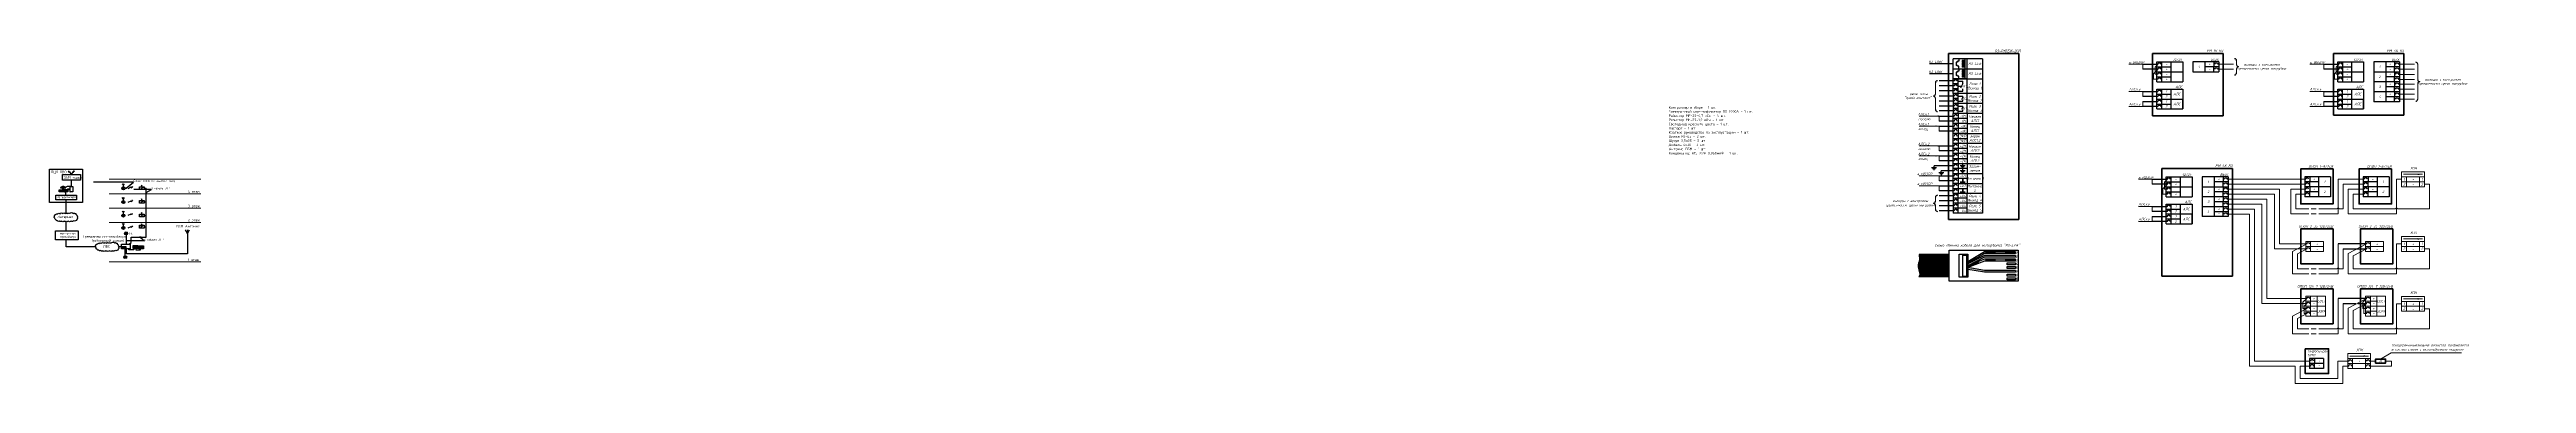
# Model space of a CAD drawing. Header units: millimetres. Extents: x 11019 to 672023, y -45952 to 891139.
# Drawn here: x 88175 to 336492, y -4960 to 28547 of the extents above; entities that cross this region are included whole.
import ezdxf
from ezdxf import colors
from ezdxf.entities.mleader import LeaderData, LeaderLine
from ezdxf.enums import TextEntityAlignment as Align
from ezdxf.math import Vec2, Vec3

# ---------------------------------------------------------------- set-up
doc = ezdxf.new("R2010")
doc.units = ezdxf.units.MM
doc.linetypes.add('штриховая', pattern=[0.75, 0.5, -0.25])
for name, color, linetype, lineweight in [('....ТЕКСТ', 7, 'Continuous', 15), ('1.АПС_текст', 7, 'Continuous', 15), ('ODG - РФ', 3, 'Continuous', 30), ('Схемы подключ', 7, 'Continuous', 15), ('текст', 7, 'Continuous', 13)]:
    doc.layers.add(name, color=color, linetype=linetype, lineweight=lineweight)
for name, color, linetype in [('ODG - кабельные линии - СКУД замки магистраль', 5, 'Continuous'), ('ODG - ПС', 1, 'Continuous'), ('ODG - СКУД', 6, 'Continuous'), ('ODG - Текст', 7, 'Continuous')]:
    doc.layers.add(name, color=color, linetype=linetype)
doc.layers.add('ODG - СОТС', color=7, linetype='Continuous', true_color=0xff5800)
doc.styles.add('DEN', font='isocpeur.ttf', dxfattribs={"height": 300})
doc.styles.add('ISOCPEUR', font='isocpeui.ttf', dxfattribs={"height": 250})
doc.styles.add('KOSTY_STYLE', font='isocpeur.ttf')
doc.styles.add('OlympDesign', font='isocpeur.ttf', dxfattribs={"width": 0.8, "oblique": 10, "height": 250})

# ---------------------------------------------------------------- blocks, each defined once
blk = doc.blocks.new('разьем')
for p, q in [((0, -1000), (0, 0)), ((-753, -332), (-854, -332)), ((-854, -668), (-854, -333)), ((-753, -668), (-854, -668)), ((-600, -242), (-753, -242)), ((-753, -242), (-753, -332)), ((-753, -758), (-753, -668)), ((-600, -758), (-753, -758)), ((-600, 0), (-600, -242)), ((-600, -1000), (-600, -758)), ((-254, -210), (-254, -163)), ((0, -163), (-254, -163)), ((0, -210), (-254, -210)), ((-254, -299), (-254, -253)), ((0, -253), (-254, -253)), ((0, -299), (-254, -299)), ((-254, -389), (-254, -343)), ((0, -343), (-254, -343)), ((0, -389), (-254, -389)), ((-254, -479), (-254, -432)), ((0, -432), (-254, -432)), ((0, -479), (-254, -479)), ((-254, -568), (-254, -522)), ((0, -522), (-254, -522)), ((0, -568), (-254, -568)), ((-254, -658), (-254, -612)), ((0, -612), (-254, -612)), ((0, -658), (-254, -658)), ((-254, -748), (-254, -701)), ((0, -701), (-254, -701)), ((0, -748), (-254, -748)), ((-254, -838), (-254, -791)), ((0, -791), (-254, -791)), ((0, -838), (-254, -838))]:
    blk.add_line(p, q)
blk = doc.blocks.new('*U22')
at = {"layer": 'ODG - ПС', "lineweight": 30}
h = blk.add_hatch(color=7, dxfattribs=at)
h.dxf.hatch_style = 1
h.set_gradient(color1=(255, 255, 255), one_color=1, tint=1)
h.paths.add_polyline_path([(-240, -150), (240, -150), (240, 150), (-240, 150)])
for p, q in [((-140, 0), (-20, 0)), ((-80, 60), (-80, -60)), ((20, 0), (140, 0))]:
    blk.add_line(p, q, dxfattribs=at)
blk.add_lwpolyline([(-240, 150), (240, 150), (240, -150), (-240, -150)], close=True, dxfattribs=at)
blk = doc.blocks.new('*U21')
at = {"layer": 'ODG - ПС', "lineweight": 30}
h = blk.add_hatch(color=7, dxfattribs=at)
h.dxf.hatch_style = 1
h.set_gradient(color1=(255, 255, 255), one_color=1, tint=1)
h.paths.add_polyline_path([(-240, -150), (240, -150), (240, 150), (-240, 150)])
blk.add_lwpolyline([(-240, 150), (240, 150), (240, -150), (-240, -150)], close=True, dxfattribs=at)
at = {"color": 3, "ltscale": 20, "insert": (0, 0), "char_height": 140.6, "attachment_point": 5, "style": 'OlympDesign'}
blk.add_mtext_dynamic_manual_height_columns('{\\C1;БЗС}', width=140.62, gutter_width=12.5, heights=[0], dxfattribs=at)
blk = doc.blocks.new('АРМ 12')
h = blk.add_hatch(color=0)
h.dxf.hatch_style = 1
h.set_gradient(color1=(255, 255, 255), one_color=1, tint=1, name='CYLINDER')
h.paths.add_polyline_path([(115857, 11443, 0.554915), (115857, 11500), (115779, 11501), (115778, 11444)])
at = {"color": 0, "lineweight": 30}
for points in [[(115724, 11530), (115926, 11530), (115926, 11406), (115724, 11406)], [(115724, 11185), (116285, 11185), (116285, 10923), (115724, 10923)]]:
    blk.add_lwpolyline(points, close=True, dxfattribs=at)
for centre, start, end in [((115767, 11165), 27.94113, 152.05887), ((115767, 10943), 207.94113, 332.05887), ((116241, 11165), 27.94113, 152.05887), ((116241, 10943), 207.94113, 332.05887)]:
    blk.add_arc(centre, 43.4, start, end, dxfattribs=at)
for points in [[(115873, 11472), (115965, 11447), (115980, 11391), (115980, 11286), (116004, 11185)], [(115927, 11912), (115978, 11721), (115978, 11509), (116037, 11407), (116037, 11285), (116010, 11185)], [(116209, 11673), (116320, 11376), (116296, 11151), (116285, 11054)]]:
    blk.add_spline(points, degree=3, dxfattribs=at)
at = {"layer": 'ODG - СКУД', "color": 0, "lineweight": 30}
for p, q in [((115873, 11472), (115839, 11472)), ((116077, 11977), (116077, 11789)), ((116160, 12163), (116160, 11603)), ((116232, 12023), (116232, 11743))]:
    blk.add_line(p, q, dxfattribs=at)
for points in [[(115927, 12285), (115927, 11540), (115724, 11540), (115724, 12285)], [(115759, 12263), (115759, 11800), (115735, 11800), (115735, 12263)], [(115759, 11655), (115759, 11564), (115735, 11564), (115735, 11655)], [(115744, 11767), (115744, 11692), (115765, 11692), (115765, 11767)], [(115765, 11744), (115765, 11716), (115788, 11716), (115788, 11744)], [(115795, 12263), (115795, 11800), (115772, 11800), (115772, 12263)], [(115795, 11655), (115795, 11564), (115772, 11564), (115772, 11655)], [(115829, 12263), (115829, 11800), (115805, 11800), (115805, 12263)], [(115829, 11655), (115829, 11564), (115805, 11564), (115805, 11655)], [(115867, 12263), (115867, 11800), (115843, 11800), (115843, 12263)], [(115867, 11655), (115867, 11564), (115843, 11564), (115843, 11655)], [(115876, 11767), (115876, 11692), (115852, 11692), (115852, 11767)], [(115906, 12263), (115906, 12235), (115883, 12235), (115883, 12263)], [(115906, 12217), (115906, 11800), (115883, 11800), (115883, 12217)], [(115906, 11767), (115906, 11692), (115883, 11692), (115883, 11767)], [(115906, 11655), (115906, 11564), (115883, 11564), (115883, 11655)]]:
    blk.add_lwpolyline(points, close=True, dxfattribs=at)
blk.add_lwpolyline([(115857, 11500, -0.554915), (115857, 11443), (115778, 11444), (115779, 11501)], format="xyb", close=True, dxfattribs=at)
for points in [[(116185, 12163), (116135, 12163), (116135, 11603), (116185, 11603), (116232, 11743)], [(116232, 12023), (116185, 12163)]]:
    blk.add_lwpolyline(points, dxfattribs=at)
for start, end in [(101.53696, 131.29354), (228.70646, 258.46304), (305.46823, 54.53177)]:
    blk.add_arc((116160, 11883), 125, start, end, dxfattribs=at)
blk = doc.blocks.new('A$C4BEF081A')
at = {"color": 3}
for points in [[(-17, -35), (-50, 35)], [(-17, -128), (-17, 35)], [(-17, -35), (17, 35)], [(94, -190), (-128, -338)]]:
    blk.add_lwpolyline(points, dxfattribs=at)
blk.add_lwpolyline([(-254, -128), (220, -128), (220, -400), (-254, -400)], close=True, dxfattribs=at)
blk = doc.blocks.new('A$Cfe3f4523')
h = blk.add_hatch(color=255)
h.dxf.hatch_style = 1
edge = h.paths.add_edge_path()
edge.add_arc((50, 54), 73.8, 0, 360)
for points in [[(50, 356), (-57, 510)], [(50, 202), (50, 510)], [(50, 356), (157, 510)]]:
    blk.add_lwpolyline(points)
at = {"layer": 'ODG - СОТС', "color": 7, "lineweight": 30}
for radius in [148, 73.8]:
    blk.add_circle((50, 54), radius, dxfattribs=at)
blk = doc.blocks.new('_Oblique')
at = {"color": 0, "linetype": 'ByBlock', "lineweight": -2}
blk.add_line((-0.5, -0.5), (0.5, 0.5), dxfattribs=at)
blk = doc.blocks.new('*U39')
at = {"layer": 'ODG - ПС'}
h = blk.add_hatch(color=20, dxfattribs=at)
h.dxf.hatch_style = 1
h.set_gradient(color1=(255, 88, 0), color2=(255, 96, 10), one_color=1, tint=0.52, name='CYLINDER')
h.paths.add_polyline_path([(75, 0, 1), (-75, 0, 1)])
at = {"layer": 'ODG - СОТС', "lineweight": 30}
h = blk.add_hatch(color=7, dxfattribs=at)
h.dxf.hatch_style = 1
h.set_gradient(color1=(255, 255, 255), one_color=1, tint=1, name='INVCYLINDER')
h.paths.add_polyline_path([(-150, 0, 1), (150, 0, 1)])
h.paths.add_polyline_path([(75, 0, -1), (-75, 0, -1)], flags=16)
for radius in [150, 75]:
    blk.add_circle((0, 0), radius, dxfattribs=at)
at = {"layer": 'ODG - Текст', "style": 'OlympDesign', "oblique": 15, "width": 0.8}
blk.add_attdef('НОМЕР', text='', height=250, dxfattribs=at).set_placement((0, 325), align=Align.MIDDLE_CENTER)

msp = doc.modelspace()

# ---------------------------------------------------------------- hatches: boundary and pattern name
h = msp.add_hatch(color=3)
h.dxf.hatch_style = 1
h.paths.add_polyline_path([(95399, 8788), (95835, 8788), (95835, 8543), (95399, 8543)])
h = msp.add_hatch(color=256)
h.dxf.hatch_style = 1
h.set_gradient(color1=(51, 51, 51), color2=(132, 132, 132), rotation=90, tint=1, name='CYLINDER')
edge = h.paths.add_edge_path()
edge.add_line((278609, 5736), (278609, 7973))
edge.add_line((278609, 7973), (275597, 7973))
edge.add_spline(control_points=[(275597, 7973), (275626, 7752), (275679, 7342), (275363, 6756), (275797, 6044), (275576, 5743), (275573, 5739)], knot_values=[0, 0, 0, 0, 258.2860669, 479.760953, 905.2685002, 910.4982648, 910.4982648, 910.4982648, 910.4982648], degree=3, periodic=0)
edge.add_line((275573, 5736), (278609, 5736))
h = msp.add_hatch(color=256)
h.dxf.hatch_style = 1
h.set_gradient(color1=(255, 127, 0), color2=(255, 127, 0), tint=1)
h.paths.add_polyline_path([(282157, 7889), (280493, 7044), (280493, 6854), (282157, 7699), (285256, 7699), (285256, 7889)])
h = msp.add_hatch(color=256)
h.dxf.hatch_style = 1
h.set_gradient(color1=(255, 127, 0), color2=(255, 127, 0), tint=1)
h.paths.add_polyline_path([(280493, 7234), (280493, 7044), (281345, 7572), (281260, 7709)])
h = msp.add_hatch(color=256)
h.dxf.hatch_style = 1
h.set_gradient(color1=(255, 127, 0), color2=(255, 127, 0), tint=1)
h.paths.add_polyline_path([(283240, 8075), (283240, 8265), (282232, 8265), (282232, 8075)])
h = msp.add_hatch(color=256)
h.dxf.hatch_style = 1
h.set_gradient(color1=(51, 204, 0), color2=(51, 204, 0), tint=1)
h.paths.add_polyline_path([(283240, 7324), (283240, 7513), (282232, 7513), (282232, 7324)])
h = msp.add_hatch(color=256)
h.dxf.hatch_style = 1
h.set_gradient(color1=(255, 127, 0), color2=(255, 127, 0), tint=1)
h.paths.add_polyline_path([(285256, 8075), (285256, 8265), (284248, 8265), (284248, 8075)])
h = msp.add_hatch(color=256)
h.dxf.hatch_style = 1
h.set_gradient(color1=(51, 204, 0), color2=(51, 204, 0), tint=1)
h.paths.add_polyline_path([(285256, 7324), (285256, 7513), (284248, 7513), (284248, 7324)])
h = msp.add_hatch(color=256)
h.dxf.hatch_style = 1
h.set_gradient(color1=(51, 204, 0), color2=(51, 204, 0), tint=1)
h.paths.add_polyline_path([(281543, 7080), (281478, 7244), (280493, 6854), (280493, 6665)])
h = msp.add_hatch(color=256)
h.dxf.hatch_style = 1
h.set_gradient(color1=(51, 204, 0), color2=(51, 204, 0), tint=1)
h.paths.add_polyline_path([(282157, 6385), (280493, 6665), (280493, 6475), (282157, 6196), (285256, 6196), (285256, 6385)])

# ---------------------------------------------------------------- linework, layer by layer
at = {"layer": '....ТЕКСТ', "color": 0, "lineweight": 50}
for points in [[(317107, 16559), (313857, 16559), (313857, 13059), (317107, 13059)], [(322970, 16559), (319720, 16559), (319720, 13059), (322970, 13059)], [(317107, 10546), (313857, 10546), (313857, 7046), (317107, 7046)], [(323096, 10546), (319846, 10546), (319846, 7046), (323096, 7046)], [(317107, 4532), (313857, 4532), (313857, 1032), (317107, 1032)], [(323096, 4532), (319846, 4532), (319846, 1032), (323096, 1032)]]:
    msp.add_lwpolyline(points, close=True, dxfattribs=at)
for p, q in [((281952, 27619), (279021, 27619)), ((280422, 25619), (280422, 27619)), ((279125, 25391), (277625, 25391)), ((279125, 24891), (277625, 24891)), ((279021, 24119), (279021, 25619)), ((279524, 25369), (279982, 25369)), ((279524, 24869), (279904, 24869)), ((279982, 25136), (279760, 24679)), ((279982, 25136), (279982, 25369)), ((280422, 26619), (281951, 26618)), ((279122, 23869), (277622, 23869)), ((279122, 23370), (277622, 23370)), ((279122, 22870), (277622, 22870)), ((279125, 24391), (277625, 24391)), ((279125, 22391), (277625, 22391)), ((279522, 23869), (279981, 23869)), ((279522, 22869), (279981, 22869)), ((279524, 24369), (279982, 24369)), ((279525, 23369), (279984, 23369)), ((279525, 22369), (279984, 22369)), ((279981, 23753), (279865, 23514)), ((279981, 22753), (279865, 22514)), ((279981, 23753), (279981, 23869)), ((279981, 22753), (279981, 22869)), ((279982, 24369), (279982, 24601)), ((279984, 23369), (279984, 23485)), ((279984, 22369), (279984, 22485)), ((280424, 21119), (281951, 21119)), ((280423, 18119), (281951, 18119)), ((279123, 16869), (277099, 16869)), ((279122, 16369), (277825, 16369)), ((280423, 17119), (281951, 17119)), ((280423, 15119), (281951, 15119)), ((279122, 13868), (277622, 13868)), ((279122, 13368), (277622, 13368)), ((279122, 12868), (277622, 12868)), ((279023, 12618), (279023, 12117)), ((280423, 14119), (281951, 14119)), ((279123, 12368), (277623, 12368)), ((278609, 7973), (275597, 7973)), ((278609, 7650), (278609, 7973)), ((282157, 8265), (280493, 7234)), ((282157, 8075), (280493, 7044)), ((282157, 7889), (280493, 7044)), ((282157, 7699), (280493, 6854)), ((282157, 7513), (280493, 6854)), ((281345, 7572), (281260, 7709)), ((285256, 8265), (282157, 8265)), ((285256, 8075), (282157, 8075)), ((285256, 7889), (282157, 7889)), ((285256, 7699), (282157, 7699)), ((285256, 7513), (282157, 7513)), ((285256, 7889), (285256, 7699)), ((285256, 7513), (285256, 7324)), ((278609, 5736), (275571, 5736)), ((282157, 7324), (280493, 6665)), ((282157, 6385), (280493, 6665)), ((282157, 6196), (280493, 6475)), ((281478, 7244), (281543, 7080)), ((285256, 7324), (282157, 7324)), ((285256, 6385), (282157, 6385)), ((285256, 6196), (282157, 6196)), ((285256, 6385), (285256, 6196))]:
    msp.add_line(p, q)
for points in [[(280422, 25619), (279021, 25619), (279021, 27619)], [(279021, 26619), (280422, 26619)], [(90372, 16002), (90213, 16278), (90191, 16198), (90089, 16364), (90153, 16322)], [(90089, 16364), (90098, 16298)], [(90372, 16002), (90531, 16278), (90553, 16198), (90656, 16364), (90592, 16322)], [(90372, 14815), (90372, 15424)], [(90656, 16364), (90646, 16298)], [(96065, 14604), (96346, 14756), (96322, 14676), (96497, 14764), (96420, 14761)], [(96065, 13227), (96346, 13379), (96322, 13299), (96497, 13387), (96420, 13384)], [(96497, 14764), (96454, 14713)], [(96497, 13387), (96454, 13336)], [(96065, 11917), (96346, 12069), (96322, 11989), (96497, 12077), (96420, 12074)], [(96065, 10647), (96346, 10799), (96322, 10719), (96497, 10807), (96420, 10804)], [(96497, 12077), (96454, 12025)], [(96497, 10807), (96454, 10756)], [(283240, 8075), (283240, 8265)], [(283240, 7324), (283240, 7513)], [(284248, 8265), (284248, 8075)], [(284248, 7513), (284248, 7324)], [(284429, 8075), (284429, 8265)], [(285256, 8265), (285256, 8075)]]:
    msp.add_lwpolyline(points)
at = {"color": 0}
msp.add_lwpolyline([(88175, 16529), (91487, 16529), (91487, 13189), (88175, 13189)], close=True, dxfattribs=at)
for points in [[(89475, 16002), (91269, 16002), (91269, 15424), (89475, 15424)], [(88811, 13934), (90875, 13934), (90875, 13464), (88811, 13464)], [(88787, 10368), (91049, 10368), (91049, 9449), (88787, 9449)], [(278609, 8413), (285526, 8416), (285526, 5299), (278609, 5296)], [(279627, 8014), (280493, 8014), (280493, 5695), (279627, 5695)], [(280343, 5783), (279973, 5783), (279973, 7926), (280343, 7926)], [(284429, 7137), (285256, 7137), (285256, 6948), (284429, 6948)], [(284429, 6761), (285256, 6761), (285256, 6572), (284429, 6572)], [(284429, 6009), (285256, 6009), (285256, 5820), (284429, 5820)], [(284429, 5633), (285256, 5633), (285256, 5444), (284429, 5444)]]:
    msp.add_lwpolyline(points, close=True)
at = {"color": 0, "linetype": 'Continuous'}
msp.add_lwpolyline([(88671, 11791, -0.520567), (88686, 11884, -0.5205671), (88811, 11993, -0.5205671), (89013, 12045, -0.5205671), (89226, 12066, -0.5205671), (89501, 12087, -0.5205671), (89735, 12092, -0.5205671), (89927, 12092, -0.5205671), (90072, 12092, -0.5205671), (90207, 12092, -0.5205671), (90576, 12107, -0.5205671), (90711, 12102, -0.5205671), (90830, 11993, -0.5205671), (90924, 11833, -0.5205671), (90955, 11651, -0.5205671), (90913, 11485, -0.5205671), (90602, 11366, -0.5205671), (90327, 11345, -0.5205671), (90036, 11329, -0.5205671), (89802, 11324, -0.5205671), (89647, 11334, -0.5205671), (89387, 11334, -0.5205671), (89179, 11340, -0.5205671), (88977, 11381, -0.5205671), (88832, 11459, -0.5205671), (88712, 11641, -0.5205671), (88671, 11791, -0.5205671)], format="xyb", dxfattribs=at)
at = {"lineweight": 30}
for points in [[(101786, 10464), (101989, 10051), (102209, 10464)], [(101989, 10464), (101989, 9803)]]:
    msp.add_lwpolyline(points, dxfattribs=at)
at = {"color": 251, "linetype": 'Continuous', "true_color": 0x636466}
msp.add_lwpolyline([(92810, 8820, -0.520567), (92826, 8913, -0.5205671), (92950, 9022, -0.5205671), (93153, 9074, -0.5205671), (93365, 9095, -0.5205671), (93641, 9115, -0.5205671), (93874, 9121, -0.5205671), (94066, 9121, -0.5205671), (94212, 9121, -0.5205671), (94347, 9121, -0.5205671), (94715, 9136, -0.5205671), (94850, 9131, -0.5205671), (94970, 9022, -0.5205671), (95063, 8861, -0.5205671), (95094, 8680, -0.5205671), (95053, 8514, -0.5205671), (94741, 8394, -0.5205671), (94466, 8373, -0.5205671), (94175, 8358, -0.5205671), (93942, 8353, -0.5205671), (93786, 8363, -0.5205671), (93526, 8363, -0.5205671), (93319, 8368, -0.5205671), (93116, 8410, -0.5205671), (92971, 8488, -0.5205671), (92852, 8669, -0.5205671), (92810, 8820, -0.5205671)], format="xyb", dxfattribs=at)
at = {"color": 3}
for points in [[(95399, 9034), (96271, 9034), (96271, 8543), (95399, 8543)], [(95399, 8788), (95835, 8788), (95835, 8543), (95399, 8543)]]:
    msp.add_lwpolyline(points, close=True, dxfattribs=at)
at = {"color": 4}
msp.add_lwpolyline([(101989, 9803), (101989, 8035), (95896, 8035), (95896, 8543)], dxfattribs=at)
at = {"color": 6}
for points in [[(96622, 8568), (96622, 8433), (96118, 8433), (96118, 8543)], [(97275, 8564), (97275, 8430), (96850, 8430), (96850, 8568)]]:
    msp.add_lwpolyline(points, dxfattribs=at)
for centre, start, end in [((307230, 27420), 0, 90), ((277443, 25217), 90, 180), ((307230, 26203), 270, 0), ((307630, 27011), 180, 270), ((307630, 26611), 90, 180), ((325386, 27061), 0, 90), ((325786, 25511), 180, 270), ((325786, 25111), 90, 180), ((277043, 24069), 270, 0), ((277043, 23669), 0, 90), ((277443, 22521), 180, 270), ((325386, 23561), 270, 0), ((277045, 13318), 270, 0), ((277045, 12918), 0, 90), ((277445, 13727), 90, 180), ((277445, 12510), 180, 270)]:
    msp.add_arc(centre, 200, start, end)
msp.add_open_spline([(275597, 7973), (275626, 7752), (275679, 7342), (275363, 6756), (275797, 6044), (275576, 5743), (275573, 5739), (275573, 5738), (275572, 5737), (275571, 5736)], degree=3, knots=[0, 0, 0, 0, 258.2860669, 479.760953, 905.2685002, 910.4982648, 910.4982648, 910.4982648, 912.0691625, 912.0691625, 912.0691625, 912.0691625])
at = {"lineweight": -2}
for points in [[(325570, 16111), (325570, 15944), (326070, 16027)], [(325570, 9629), (325570, 9463), (326070, 9546)], [(325570, 3616), (325570, 3449), (326070, 3532)]]:
    msp.add_solid(points, dxfattribs=at)
at = {"layer": '1.АПС_текст', "color": 0, "lineweight": 25}
for p, q in [((314258, 15777), (314258, 13777)), ((316858, 15777), (314258, 15777)), ((315658, 15277), (314258, 15277)), ((316858, 15777), (316858, 13777)), ((320121, 15777), (320121, 13777)), ((322720, 15777), (320121, 15777)), ((321521, 15277), (320121, 15277)), ((322720, 15777), (322720, 13777)), ((316858, 14777), (314258, 14777)), ((315658, 14277), (314258, 14277)), ((316858, 13777), (314258, 13777)), ((322721, 14777), (320121, 14777)), ((321521, 14277), (320121, 14277)), ((322721, 13777), (320121, 13777))]:
    msp.add_line(p, q, dxfattribs=at)
for points in [[(314657, 15527, 1), (314357, 15527)], [(314658, 15027, 1), (314358, 15027)], [(320520, 15527, 1), (320220, 15527)], [(320520, 15027, 1), (320220, 15027)], [(314657, 14527, 1), (314357, 14527)], [(314658, 14027, 1), (314358, 14027)], [(320520, 14527, 1), (320220, 14527)], [(320520, 14027, 1), (320220, 14027)], [(314457, 9046, -1), (314757, 9046)], [(314457, 8546, -1), (314757, 8546)], [(320446, 9046, -1), (320746, 9046)], [(320446, 8546, -1), (320746, 8546)], [(314457, 3551, -1), (314757, 3551)], [(314457, 3051, -1), (314757, 3051)], [(314457, 2551, -1), (314757, 2551)], [(320446, 3551, -1), (320746, 3551)], [(320446, 3051, -1), (320746, 3051)], [(320446, 2551, -1), (320746, 2551)], [(314457, 2051, -1), (314757, 2051)], [(320446, 2051, -1), (320746, 2051)]]:
    msp.add_lwpolyline(points, format="xyb", dxfattribs=at)
for points in [[(314758, 15777), (314758, 15277)], [(314758, 14777), (314758, 15277)], [(315658, 15777), (315658, 15277)], [(315658, 15277), (315658, 14777)], [(320620, 15777), (320620, 15277)], [(320621, 14777), (320620, 15277)], [(321520, 15777), (321520, 15277)], [(321521, 15277), (321521, 14777)], [(314758, 14777), (314758, 14277)], [(314758, 13777), (314758, 14277)], [(315658, 14777), (315658, 14277)], [(315658, 14277), (315658, 13777)], [(320620, 14777), (320620, 14277)], [(320621, 13777), (320620, 14277)], [(321520, 14777), (321520, 14277)], [(321521, 14277), (321521, 13777)]]:
    msp.add_lwpolyline(points, dxfattribs=at)
at = {"layer": 'ODG - кабельные линии - СКУД замки магистраль', "color": 5, "lineweight": 30}
for points in [[(89814, 13934), (89814, 14254)], [(89831, 12142), (89831, 13464)], [(89858, 10368), (89858, 11279)], [(92792, 8734), (89851, 8734), (89851, 9418)], [(95553, 8757), (95128, 8759)]]:
    msp.add_lwpolyline(points, dxfattribs=at)
at = {"layer": 'ODG - кабельные линии - СКУД замки магистраль', "color": 3, "lineweight": 30}
for points in [[(96153, 9034), (96367, 9190), (96367, 9715), (97867, 9715), (97867, 14636)], [(95851, 9954), (95851, 9034)], [(95759, 7860), (95759, 8542)]]:
    msp.add_lwpolyline(points, dxfattribs=at)
at = {"layer": 'ODG - РФ', "color": 7, "lineweight": 0, "ltscale": 30}
for points in [[(94167, 15526), (103355, 15526)], [(94167, 14074), (103355, 14074)], [(94167, 12621), (103355, 12621)], [(94148, 11202), (103355, 11202)], [(94168, 7230), (103355, 7230)]]:
    msp.add_lwpolyline(points, dxfattribs=at)
at = {"layer": 'ODG - РФ', "lineweight": 30, "ltscale": 30}
for points in [[(97676, 14636), (97867, 14636)], [(97676, 13259), (97867, 13259)], [(97657, 10770), (97867, 10770)], [(97676, 11888), (97867, 11888)]]:
    msp.add_lwpolyline(points, dxfattribs=at)
at = {"layer": 'ODG - СОТС', "color": 3, "lineweight": 30}
for radius in [148, 73.8]:
    msp.add_circle((95759, 7712), radius, dxfattribs=at)
at = {"layer": 'Схемы подключ', "lineweight": 50}
msp.add_line((278534, 28152), (278534, 11493), dxfattribs=at)
at = {"layer": 'Схемы подключ', "color": 0, "lineweight": 25}
for p, q in [((281952, 27619), (281951, 25619)), ((279021, 27120), (276644, 27120)), ((279022, 26118), (276644, 26120)), ((298039, 27061), (299539, 27061)), ((299539, 26561), (298039, 26561)), ((305649, 27311), (303049, 27311)), ((305649, 26811), (304249, 26811)), ((305649, 27311), (305649, 26311)), ((316167, 27061), (317667, 27061)), ((317667, 26561), (316167, 26561)), ((323777, 25311), (321176, 25311)), ((323776, 27311), (321177, 27311)), ((323776, 26811), (322376, 26811)), ((323777, 25811), (322377, 25811)), ((323776, 27311), (323776, 26311)), ((279022, 24119), (279022, 22119)), ((281952, 23119), (279022, 23119)), ((298038, 24329), (299538, 24329)), ((299538, 23829), (298038, 23829)), ((298038, 23330), (299538, 23330)), ((299538, 22830), (298038, 22830)), ((316166, 24329), (317666, 24329)), ((317666, 23829), (316166, 23829)), ((316166, 23330), (317666, 23330)), ((317666, 22830), (316166, 22830)), ((323777, 24311), (321174, 24311)), ((323776, 23311), (321174, 23311)), ((323775, 23811), (322375, 23811)), ((323777, 24811), (322377, 24811)), ((277622, 21869), (279122, 21869)), ((279122, 21369), (277622, 21369)), ((277623, 20869), (279123, 20869)), ((279123, 20369), (277623, 20369)), ((281951, 22119), (279022, 22119)), ((280424, 21619), (279022, 21619)), ((280424, 21119), (279022, 21119)), ((280424, 20619), (279022, 20619)), ((280423, 20119), (279022, 20119)), ((279523, 21619), (279523, 19619)), ((280423, 21619), (280423, 19619)), ((277622, 18869), (279122, 18869)), ((279122, 18369), (277622, 18369)), ((277623, 17869), (279123, 17869)), ((281951, 19119), (279022, 19119)), ((280423, 18619), (279022, 18619)), ((280423, 18119), (279022, 18119)), ((279522, 19619), (279522, 18619)), ((279523, 18619), (279523, 16619)), ((280423, 19619), (280423, 18619)), ((280423, 18619), (280423, 16619)), ((279123, 17369), (277622, 17369)), ((277622, 15869), (279122, 15869)), ((279122, 15369), (277622, 15369)), ((280423, 16619), (279022, 16619)), ((280423, 15619), (279022, 15619)), ((279523, 15619), (279523, 14119)), ((280423, 15619), (280423, 14119)), ((298980, 15527), (300480, 15527)), ((300480, 15027), (298980, 15027)), ((306590, 15777), (303990, 15777)), ((306590, 15277), (305190, 15277)), ((306590, 15777), (306590, 14777)), ((277622, 14869), (279122, 14869)), ((279122, 14369), (277622, 14369)), ((279023, 14119), (279023, 12618)), ((298980, 12795), (300480, 12795)), ((306590, 12777), (303988, 12777)), ((306590, 13777), (303989, 13777)), ((306590, 14277), (305190, 14277)), ((306590, 13277), (305190, 13277)), ((298979, 11796), (300479, 11796)), ((300479, 11296), (298979, 11296)), ((300480, 12295), (298980, 12295)), ((306589, 11777), (303988, 11777)), ((306589, 12277), (305189, 12277)), ((320446, 9046), (317607, 9046)), ((318107, 8546), (320446, 8546)), ((320446, 3551), (317607, 3551)), ((318107, 3051), (319395, 3051)), ((319595, 3051), (320446, 3051)), ((314747, -2460), (314747, -3460)), ((316147, -2460), (314747, -2460)), ((316147, -2960), (314747, -2960)), ((316148, -3460), (314747, -3460))]:
    msp.add_line(p, q, dxfattribs=at)
at = {"layer": 'Схемы подключ'}
for p, q in [((307430, 27011), (307430, 27420)), ((277243, 24069), (277243, 25217)), ((298039, 27061), (296644, 27061)), ((298039, 26561), (298039, 27061)), ((305549, 27061), (307137, 27061)), ((305549, 26561), (307137, 26561)), ((307430, 26611), (307430, 26203)), ((316167, 27061), (314772, 27061)), ((316167, 26561), (316167, 27061)), ((323676, 25553), (325265, 25553)), ((323677, 27061), (325265, 27061)), ((323677, 26561), (325265, 26561)), ((323677, 26053), (325265, 26053)), ((323677, 25061), (325265, 25061)), ((325586, 25511), (325586, 27061)), ((325586, 25111), (325586, 23561)), ((277243, 23669), (277243, 22521)), ((298038, 24329), (296643, 24329)), ((298038, 22830), (296643, 22830)), ((298038, 23829), (298038, 24329)), ((298038, 22830), (298038, 23330)), ((316166, 24329), (314771, 24329)), ((316166, 22830), (314771, 22830)), ((316166, 23829), (316166, 24329)), ((316166, 22830), (316166, 23330)), ((323675, 23561), (325264, 23561)), ((323676, 24061), (325264, 24061)), ((323677, 24561), (325265, 24561)), ((277622, 21869), (275609, 21869)), ((277623, 20869), (275609, 20869)), ((277622, 21369), (277622, 21869)), ((277622, 21369), (277622, 21869)), ((277623, 20369), (277623, 20869)), ((277622, 18869), (275609, 18869)), ((277623, 17869), (275609, 17869)), ((277622, 18369), (277622, 18869)), ((277622, 18369), (277622, 18869)), ((277623, 17369), (277623, 17869)), ((277622, 15869), (275609, 15869)), ((277622, 15369), (277622, 15869)), ((277622, 15369), (277622, 15869)), ((277622, 15369), (277622, 15869)), ((298980, 15527), (297585, 15527)), ((298980, 15027), (298980, 15527)), ((306490, 15527), (314357, 15527)), ((306490, 15027), (314358, 15027)), ((317607, 12059), (317607, 15527)), ((320220, 15527), (317607, 15527)), ((318107, 12559), (318107, 15027)), ((318107, 15027), (320220, 15027)), ((323470, 12059), (323470, 15527)), ((323470, 15527), (323970, 15527)), ((326070, 16027), (324170, 16027)), ((325770, 15777), (325770, 14777)), ((326770, 15027), (326270, 15027)), ((326770, 12559), (326770, 15027)), ((277622, 14869), (275609, 14869)), ((277245, 13318), (277245, 13727)), ((277245, 12918), (277245, 12510)), ((277622, 14369), (277622, 14869)), ((277622, 14369), (277622, 14869)), ((277622, 14369), (277622, 14869)), ((298980, 12795), (297584, 12795)), ((298980, 12295), (298980, 12795)), ((306590, 14777), (303990, 14777)), ((306489, 12527), (309220, 12527)), ((306490, 14527), (311731, 14527)), ((306490, 14027), (311231, 14027)), ((306490, 13527), (310476, 13527)), ((306490, 13027), (309976, 13027)), ((309220, 12527), (309220, -2710)), ((309976, 13027), (309976, 3051)), ((310476, 13527), (310476, 3551)), ((311231, 14027), (311231, 8546)), ((311731, 14527), (311731, 9046)), ((314357, 14527), (312857, 14527)), ((312857, 14527), (312857, 12059)), ((314358, 14027), (313358, 14027)), ((313358, 14027), (313358, 12559)), ((313358, 12559), (314488, 12559)), ((316170, 12559), (317507, 12559)), ((317707, 12559), (318107, 12559)), ((320220, 14527), (318607, 14527)), ((318607, 14527), (318607, 12059)), ((320220, 14027), (319107, 14027)), ((319107, 14027), (319107, 12559)), ((319107, 12559), (323370, 12559)), ((323570, 12559), (326770, 12559)), ((298979, 11296), (297584, 11296)), ((298979, 11296), (298979, 11796)), ((306489, 12027), (308720, 12027)), ((308720, 12027), (308720, -3210)), ((312857, 12059), (314488, 12059)), ((316170, 12059), (317607, 12059)), ((318607, 12059), (323470, 12059)), ((311231, 8546), (314457, 8546)), ((311731, 9046), (314457, 9046)), ((313028, 8294), (314457, 9046)), ((313028, 8294), (313028, 6046)), ((313528, 8057), (314457, 8546)), ((313528, 8057), (313528, 6546)), ((316157, 9296), (314357, 9296)), ((314857, 9296), (314857, 8296)), ((317607, 6046), (317607, 9046)), ((318107, 6546), (318107, 8546)), ((318607, 8079), (320446, 9046)), ((318607, 8079), (318607, 6046)), ((319107, 7842), (320446, 8546)), ((319107, 7842), (319107, 6546)), ((322146, 9296), (320346, 9296)), ((320846, 9296), (320846, 8296)), ((323470, 6046), (323470, 9046)), ((323470, 9046), (323970, 9046)), ((326070, 9546), (324170, 9546)), ((324470, 9296), (324470, 8296)), ((326770, 8546), (326270, 8546)), ((326770, 6546), (326770, 8546)), ((313028, 6046), (314488, 6046)), ((313528, 6546), (314488, 6546)), ((316170, 6546), (317507, 6546)), ((316170, 6046), (317607, 6046)), ((317707, 6546), (318107, 6546)), ((318607, 6046), (323470, 6046)), ((319107, 6546), (323370, 6546)), ((323570, 6546), (326770, 6546)), ((309976, 3051), (314457, 3051)), ((310476, 3551), (314457, 3551)), ((313028, 1799), (314457, 2551)), ((314457, 3551), (314087, 3190)), ((314087, 3190), (314087, 2551)), ((314457, 2551), (314087, 2551)), ((314457, 3051), (314200, 2799)), ((314200, 2799), (314200, 2051)), ((317607, 32), (317607, 3551)), ((318107, 532), (318107, 3051)), ((318607, 2584), (320446, 3551)), ((318607, 2584), (318607, 32)), ((319107, 2347), (320446, 3051)), ((320446, 3551), (320076, 3190)), ((320076, 3190), (320076, 2551)), ((320446, 2551), (320076, 2551)), ((320446, 3051), (320188, 2799)), ((320188, 2799), (320188, 2051)), ((323470, 32), (323470, 3032)), ((323470, 3032), (323970, 3032)), ((326070, 3532), (324170, 3532)), ((326770, 2532), (326270, 2532)), ((326770, 532), (326770, 2532)), ((313028, 1799), (313028, 32)), ((313028, 32), (314488, 32)), ((313528, 1562), (314457, 2051)), ((313528, 1562), (313528, 532)), ((313528, 532), (314488, 532)), ((314200, 2051), (314457, 2051)), ((316170, 532), (317507, 532)), ((316170, 32), (317607, 32)), ((317707, 532), (318107, 532)), ((318607, 32), (323470, 32)), ((319107, 2347), (319107, 532)), ((319107, 532), (323370, 532)), ((320188, 2051), (320446, 2051)), ((323570, 532), (326770, 532)), ((320668, -2210), (318768, -2210)), ((319068, -2460), (319068, -3460)), ((313318, -3210), (308720, -3210)), ((309220, -2710), (314747, -2710)), ((313318, -3210), (313318, -4960)), ((318068, -4960), (313318, -4960)), ((313818, -3210), (313818, -4460)), ((313818, -3210), (314847, -3210)), ((313818, -4460), (317568, -4460)), ((317568, -4460), (317568, -2710)), ((317568, -2710), (318668, -2710)), ((318668, -3210), (318068, -3210)), ((318068, -3210), (318068, -4960)), ((321368, -2710), (320768, -2710)), ((322968, -3210), (320768, -3210)), ((322968, -2710), (322368, -2710)), ((322968, -2710), (322968, -3210))]:
    msp.add_line(p, q, dxfattribs=at)
at = {"layer": 'Схемы подключ', "linetype": 'штриховая', "ltscale": 1000}
for p, q in [((316170, 12559), (314488, 12559)), ((316170, 12059), (314488, 12059)), ((316170, 6546), (314488, 6546)), ((316170, 6046), (314488, 6046)), ((316170, 532), (314488, 532)), ((316170, 32), (314488, 32))]:
    msp.add_line(p, q, dxfattribs=at)
at = {"layer": 'Схемы подключ', "color": 1}
for p, q in [((321868, -2510), (322920, -1894)), ((322920, -1894), (329989, -1894))]:
    msp.add_line(p, q, dxfattribs=at)
at = {"layer": 'Схемы подключ', "lineweight": 50}
for points in [[(278534, 28152), (285601, 28152)], [(285601, 28152), (285601, 11493)], [(306078, 28144), (299009, 28144)], [(299009, 28144), (299009, 21901)], [(306078, 28144), (306078, 21901)], [(324206, 28144), (317137, 28144)], [(317137, 28144), (317137, 21973)], [(324206, 28144), (324206, 21973)], [(306078, 21901), (299009, 21901)], [(324206, 21973), (317137, 21973)], [(307020, 16610), (299950, 16610)], [(299950, 16610), (299950, 5804)], [(307020, 16610), (307020, 5804)], [(285600, 11493), (278534, 11493)], [(307020, 5804), (299950, 5804)], [(321368, -2910), (321368, -2510), (322368, -2510), (322368, -2910), (321368, -2910)]]:
    msp.add_lwpolyline(points, dxfattribs=at)
at = {"layer": 'Схемы подключ', "color": 0, "lineweight": 25}
for points in [[(279021, 25619), (281951, 25619)], [(279524, 25119), (279022, 25119)], [(279524, 24119), (279524, 25619)], [(280423, 22119), (280423, 25619)], [(281951, 25619), (281957, 12119)], [(299439, 25311), (299439, 27311)], [(299439, 27311), (302039, 27311)], [(299439, 26811), (300839, 26811)], [(299439, 26311), (302039, 26311)], [(299439, 25811), (300839, 25811)], [(299439, 25311), (302039, 25311)], [(299939, 26311), (299939, 27311)], [(299939, 26311), (299939, 26811)], [(299939, 25811), (299939, 26311)], [(299939, 25311), (299939, 25811)], [(300839, 27311), (300839, 26811)], [(300839, 26811), (300839, 26311)], [(300839, 26311), (300839, 25811)], [(300839, 25811), (300839, 25311)], [(302039, 27311), (302039, 26311)], [(302039, 26311), (302039, 25311)], [(303049, 27311), (303049, 26311)], [(303049, 26311), (305649, 26311)], [(304249, 27311), (304249, 26311)], [(305149, 27311), (305149, 26811)], [(305149, 26311), (305149, 26811)], [(317566, 26311), (320167, 26311)], [(317566, 25811), (318967, 25811)], [(317567, 25311), (317567, 27311)], [(317567, 27311), (320167, 27311)], [(317567, 26811), (318967, 26811)], [(317567, 25311), (320167, 25311)], [(318067, 26311), (318067, 27311)], [(318067, 25811), (318067, 26311)], [(318067, 25311), (318067, 25811)], [(318967, 27311), (318967, 26811)], [(318967, 26811), (318967, 26311)], [(318967, 26311), (318967, 25811)], [(318967, 25811), (318967, 25311)], [(320167, 27311), (320167, 26311)], [(320167, 26311), (320167, 25311)], [(321177, 27311), (321177, 23311)], [(321177, 26311), (323777, 26311)], [(322377, 27311), (322377, 23311)], [(323276, 26311), (323277, 26811)], [(323277, 27311), (323277, 26811)], [(323277, 26311), (323277, 25811)], [(323277, 25311), (323277, 25811)], [(323277, 25311), (323277, 24811)], [(323777, 26311), (323777, 25811)], [(323777, 25811), (323777, 25311)], [(323777, 25311), (323777, 24811)], [(281952, 24119), (279021, 24119)], [(279022, 24619), (279524, 24619)], [(279522, 23619), (279022, 23619)], [(279522, 22619), (279022, 22619)], [(279522, 22619), (279522, 24119)], [(279524, 22119), (279524, 22619)], [(299438, 24579), (302038, 24579)], [(299438, 22579), (299438, 24579)], [(299438, 24079), (300839, 24079)], [(299438, 23579), (302038, 23579)], [(299438, 23079), (300838, 23079)], [(299438, 22579), (302038, 22579)], [(299938, 23579), (299938, 24579)], [(299938, 23079), (299938, 23579)], [(299938, 22579), (299938, 23079)], [(299939, 23579), (299939, 24079)], [(300838, 24579), (300838, 24079)], [(300838, 23579), (300838, 23079)], [(300838, 23079), (300838, 22579)], [(300839, 24079), (300839, 23579)], [(302038, 24579), (302038, 23579)], [(302038, 23579), (302038, 22579)], [(302038, 22579), (302038, 23579)], [(317566, 23579), (317566, 24579)], [(317566, 24579), (320166, 24579)], [(317566, 24079), (318966, 24079)], [(317566, 23579), (320166, 23579)], [(317566, 23079), (317566, 23579)], [(317566, 22579), (317566, 23079)], [(317566, 23079), (318966, 23079)], [(317566, 22579), (320166, 22579)], [(318066, 23579), (318066, 24579)], [(318066, 23079), (318066, 23579)], [(318066, 22579), (318066, 23079)], [(318966, 24579), (318966, 22579)], [(320166, 24579), (320166, 23579)], [(320166, 23579), (320166, 22579)], [(320166, 22579), (320166, 23579)], [(323275, 23311), (323275, 23811)], [(323276, 24311), (323276, 23811)], [(323277, 24311), (323277, 24811)], [(323776, 24311), (323775, 23811)], [(323775, 23811), (323776, 23311)], [(323777, 24811), (323777, 24311)], [(279022, 20619), (279022, 22119)], [(279022, 20119), (279022, 20619)], [(279022, 17119), (279022, 20119)], [(279522, 22119), (279522, 21619)], [(279523, 20119), (281951, 20119)], [(280423, 22119), (280423, 21619)], [(279022, 19619), (280423, 19619)], [(279023, 17619), (280423, 17619)], [(277349, 16682), (276849, 16682)], [(277249, 16582), (276949, 16582)], [(277149, 16482), (277049, 16482)], [(277099, 16682), (277099, 16869)], [(278075, 16182), (277575, 16182)], [(277975, 16082), (277675, 16082)], [(277875, 15982), (277775, 15982)], [(277825, 16182), (277825, 16369)], [(279023, 16619), (279022, 17119)], [(279022, 16119), (279022, 16619)], [(279022, 16119), (280423, 16119)], [(279022, 15619), (279022, 16119)], [(279022, 14619), (279023, 15119)], [(279023, 17119), (280423, 17119)], [(279023, 15119), (279023, 15619)], [(279522, 15119), (279023, 15119)], [(279522, 16619), (279522, 16119)], [(279522, 16119), (279522, 15619)], [(279523, 15119), (280423, 15119)], [(280222, 16875), (279722, 16875)], [(280222, 16375), (279722, 16375)], [(280122, 16775), (279822, 16775)], [(280122, 16275), (279822, 16275)], [(280022, 16675), (279922, 16675)], [(280022, 16175), (279922, 16175)], [(279972, 16875), (279972, 17062)], [(279972, 16375), (279972, 16562)], [(280423, 16619), (280423, 16119)], [(280423, 16119), (280423, 15619)], [(280423, 16119), (281951, 16119)], [(300380, 13777), (300380, 15777)], [(300380, 15777), (302980, 15777)], [(300380, 15277), (301781, 15277)], [(300880, 14777), (300880, 15777)], [(301780, 15777), (301780, 15277)], [(301781, 15277), (301781, 14777)], [(302980, 15777), (302980, 14777)], [(303990, 15777), (303990, 14777)], [(305190, 15777), (305190, 14777)], [(306090, 15777), (306090, 15277)], [(306090, 14777), (306090, 15277)], [(279022, 14119), (279022, 14619)], [(279022, 14119), (280423, 14119)], [(279023, 14619), (280423, 14619)], [(280423, 13618), (279023, 13618)], [(281951, 13120), (279023, 13118)], [(280423, 12618), (279023, 12618)], [(279523, 12118), (279523, 12618)], [(279524, 13618), (279524, 14118)], [(279524, 13118), (279524, 13618)], [(279524, 12618), (279524, 13118)], [(280423, 12118), (280423, 14118)], [(300379, 12045), (300379, 13045)], [(300379, 13045), (302980, 13045)], [(300379, 12545), (301780, 12545)], [(300380, 14777), (302980, 14777)], [(300380, 14277), (301780, 14277)], [(300380, 13777), (302980, 13777)], [(300880, 14277), (300880, 14777)], [(300880, 13777), (300880, 14277)], [(300880, 12045), (300880, 13045)], [(301780, 14777), (301780, 14277)], [(301780, 14277), (301780, 13777)], [(301780, 13045), (301780, 11045)], [(302980, 14777), (302980, 13777)], [(302980, 13045), (302980, 12045)], [(303990, 14777), (303990, 11777)], [(303990, 14777), (306590, 14777)], [(305188, 14777), (305187, 11777)], [(306089, 12777), (306089, 12277)], [(306090, 14777), (306090, 14277)], [(306090, 13777), (306090, 14277)], [(306090, 13777), (306090, 13277)], [(306090, 12777), (306090, 13277)], [(306589, 12777), (306589, 12277)], [(306590, 14777), (306590, 14277)], [(306590, 14277), (306590, 13777)], [(306590, 13777), (306590, 13277)], [(306590, 13277), (306590, 12777)], [(281950, 12119), (279023, 12117)], [(300379, 12045), (302980, 12045)], [(300379, 11545), (300379, 12045)], [(300379, 11045), (300379, 11545)], [(300379, 11545), (301780, 11545)], [(300379, 11045), (302979, 11045)], [(300879, 11545), (300879, 12045)], [(300880, 11045), (300880, 11545)], [(302979, 12045), (302979, 11045)], [(302979, 11045), (302980, 12045)], [(306089, 11777), (306089, 12277)], [(306589, 12277), (306589, 11777)], [(315247, -2460), (315247, -2960)], [(316147, -2460), (316147, -2960)], [(315247, -3460), (315247, -2960)], [(316147, -2960), (316147, -3460)]]:
    msp.add_lwpolyline(points, dxfattribs=at)
for points in [[(279424, 25369, 1), (279124, 25369, 1)], [(279424, 24869, 1), (279124, 24869, 1)], [(299539, 27061, -1), (299839, 27061)], [(299539, 26561, -1), (299839, 26561)], [(299539, 26061, -1), (299839, 26061)], [(299539, 25561, -1), (299839, 25561)], [(305249, 27061, -1), (305549, 27061)], [(305249, 26561, -1), (305549, 26561)], [(317667, 27061, -1), (317967, 27061)], [(317667, 26561, -1), (317967, 26561)], [(317667, 26061, -1), (317967, 26061)], [(317667, 25561, -1), (317967, 25561)], [(323377, 27061, -1), (323677, 27061)], [(323377, 26561, -1), (323677, 26561)], [(323377, 26061, -1), (323677, 26061)], [(323377, 25561, -1), (323677, 25561)], [(323377, 25061, -1), (323677, 25061)], [(279422, 23869, 1), (279122, 23869, 1)], [(279422, 23369, 1), (279122, 23369, 1)], [(279422, 22869, 1), (279122, 22869, 1)], [(279422, 22369, 1), (279122, 22369, 1)], [(279424, 24369, 1), (279124, 24369, 1)], [(299538, 24329, -1), (299838, 24329)], [(299538, 23329, -1), (299838, 23329)], [(299538, 22829, -1), (299838, 22829)], [(299539, 23829, -1), (299839, 23829)], [(317666, 24329, -1), (317966, 24329)], [(317666, 23829, -1), (317966, 23829)], [(317666, 23329, -1), (317966, 23329)], [(317666, 22829, -1), (317966, 22829)], [(323375, 23561, -1), (323675, 23561)], [(323376, 24061, -1), (323676, 24061)], [(323377, 24561, -1), (323677, 24561)], [(279422, 21869, 1), (279122, 21869)], [(279423, 21369, 1), (279123, 21369)], [(279423, 20869, 1), (279123, 20869)], [(279423, 20369, 1), (279123, 20369)], [(279423, 19869, 1), (279123, 19869)], [(279422, 19369, 1), (279122, 19369)], [(279422, 18869, 1), (279122, 18869)], [(279423, 18369, 1), (279123, 18369)], [(279423, 17869, 1), (279123, 17869)], [(279423, 17369, 1), (279123, 17369)], [(279422, 16369, 1), (279122, 16369)], [(279422, 15869, 1), (279122, 15869)], [(279423, 16869, 1), (279123, 16869)], [(279423, 15369, 1), (279123, 15369)], [(279423, 14869, 1), (279123, 14869)], [(300480, 15527, -1), (300780, 15527)], [(300481, 15027, -1), (300781, 15027)], [(306190, 15527, -1), (306490, 15527)], [(306190, 15027, -1), (306490, 15027)], [(279421, 12368, 1), (279121, 12368, 1)], [(279423, 14369, 1), (279123, 14369)], [(279423, 13868, 1), (279123, 13868, 1)], [(279423, 13368, 1), (279123, 13368, 1)], [(279423, 12868, 1), (279123, 12868, 1)], [(300480, 14527, -1), (300780, 14527)], [(300480, 14027, -1), (300780, 14027)], [(300480, 12795, -1), (300780, 12795)], [(300480, 12295, -1), (300780, 12295)], [(306189, 12527, -1), (306489, 12527)], [(306190, 14527, -1), (306490, 14527)], [(306190, 14027, -1), (306490, 14027)], [(306190, 13527, -1), (306490, 13527)], [(306190, 13027, -1), (306490, 13027)], [(300479, 11795, -1), (300779, 11795)], [(300480, 11295, -1), (300780, 11295)], [(306189, 12027, -1), (306489, 12027)], [(315147, -2710, 1), (314847, -2710)], [(315147, -3210, 1), (314847, -3210)], [(318668, -2710, -1), (318968, -2710)], [(318668, -3210, -1), (318968, -3210)], [(320468, -2710, -1), (320768, -2710)], [(320468, -3210, -1), (320768, -3210)]]:
    msp.add_lwpolyline(points, format="xyb", dxfattribs=at)
at = {"layer": 'Схемы подключ'}
for points in [[(299539, 25561), (299110, 25561), (299110, 26119), (299540, 26550)], [(299540, 27050), (299275, 26784), (299275, 26061), (299539, 26061)], [(317667, 25561), (317237, 25561), (317237, 26119), (317668, 26550)], [(317668, 27050), (317403, 26784), (317403, 26061), (317667, 26061)], [(300480, 14027), (300051, 14027), (300051, 14585), (300481, 15016)], [(300481, 15516), (300216, 15250), (300216, 14527), (300480, 14527)], [(326270, 16277), (323970, 16277)], [(323970, 16277), (323970, 14777), (326270, 14777)], [(323970, 15777), (326270, 15777)], [(323970, 15277), (326270, 15277)], [(324470, 14777), (324470, 15777)], [(326270, 14777), (326270, 16277)], [(314357, 9296), (314357, 8296), (316157, 8296)], [(314357, 8796), (316157, 8796)], [(316157, 8296), (316157, 9296)], [(320346, 9296), (320346, 8296), (322146, 8296)], [(320346, 8796), (322146, 8796)], [(322146, 8296), (322146, 9296)], [(323970, 9796), (323970, 8296), (326270, 8296)], [(326270, 9796), (323970, 9796)], [(323970, 9296), (326270, 9296)], [(323970, 8796), (326270, 8796)], [(325770, 8296), (325770, 9296)], [(326270, 8296), (326270, 9796)], [(314357, 3801), (314357, 1801), (314857, 1801)], [(314857, 3801), (314357, 3801)], [(314357, 3301), (314857, 3301)], [(314357, 2801), (314857, 2801)], [(314857, 3801), (314857, 1801), (315507, 1801)], [(315507, 3801), (314857, 3801)], [(314857, 3301), (315507, 3301)], [(314857, 2801), (315507, 2801)], [(315507, 3801), (315507, 1801), (316359, 1801), (316359, 3801)], [(316359, 3801), (315507, 3801)], [(315507, 2801), (316359, 2801)], [(320346, 3801), (320346, 1801), (320846, 1801)], [(320846, 3801), (320346, 3801)], [(320346, 3301), (320846, 3301)], [(320346, 2801), (320846, 2801)], [(320846, 3801), (320846, 1801), (321496, 1801)], [(321496, 3801), (320846, 3801)], [(320846, 3301), (321496, 3301)], [(320846, 2801), (321496, 2801)], [(321496, 3801), (321496, 1801), (322348, 1801), (322348, 3801)], [(322348, 3801), (321496, 3801)], [(321496, 2801), (322348, 2801)], [(326270, 3782), (323970, 3782)], [(323970, 3782), (323970, 2282), (326270, 2282)], [(323970, 3282), (326270, 3282)], [(323970, 2782), (326270, 2782)], [(324470, 2282), (324470, 3282)], [(325770, 2282), (325770, 3282)], [(326270, 2282), (326270, 3782)], [(314357, 2301), (314857, 2301)], [(314857, 2301), (315507, 2301)], [(320346, 2301), (320846, 2301)], [(320846, 2301), (321496, 2301)], [(318568, -1960), (318568, -3460), (320868, -3460)], [(320868, -1960), (318568, -1960)], [(318568, -2460), (320868, -2460)], [(320368, -3460), (320368, -2460)], [(320868, -3460), (320868, -1960)], [(318568, -2960), (320868, -2960)]]:
    msp.add_lwpolyline(points, dxfattribs=at)
at = {"layer": 'Схемы подключ', "color": 0, "lineweight": 40}
for points in [[(280222, 15227), (279722, 15227)], [(279972, 15227), (279972, 15562)], [(280222, 14227), (279722, 14227)], [(279972, 14227), (279972, 14562)]]:
    msp.add_lwpolyline(points, dxfattribs=at)
at = {"layer": 'Схемы подключ', "color": 0, "lineweight": 50}
msp.add_lwpolyline([(314318, -1481), (316647, -1481), (316647, -3960), (314318, -3960)], close=True, dxfattribs=at)
at = {"layer": 'Схемы подключ'}
for centre in [(317607, 12559), (323470, 12559), (317607, 6546), (323470, 6546), (317607, 532), (323470, 532)]:
    msp.add_arc(centre, 100, 0, 180, dxfattribs=at)
at = {"layer": 'Схемы подключ', "linetype": 'Continuous', "extrusion": (0, 0, -1)}
for points in [[(-278084, 27041), (-278384, 27120), (-278084, 27199)], [(-278084, 27041), (-278384, 27120), (-278084, 27199)], [(-278384, 26198), (-278084, 26119), (-278384, 26040)], [(-278384, 26198), (-278084, 26119), (-278384, 26040)], [(-277549, 21790), (-277249, 21869), (-277549, 21948)], [(-277249, 20947), (-277549, 20867), (-277249, 20788)], [(-277549, 21790), (-277250, 21869), (-277549, 21948)], [(-277250, 20947), (-277549, 20867), (-277250, 20788)], [(-277549, 18790), (-277249, 18869), (-277549, 18948)], [(-277249, 17947), (-277549, 17867), (-277249, 17788)], [(-277549, 18790), (-277250, 18869), (-277549, 18948)], [(-277250, 17947), (-277549, 17867), (-277250, 17788)]]:
    msp.add_solid(points, dxfattribs=at)
at = {"layer": 'Схемы подключ', "lineweight": -2}
msp.add_solid([(320168, -2127), (320168, -2294), (320668, -2210)], dxfattribs=at)

# ---------------------------------------------------------------- block references
at = {"xscale": -1, "rotation": 180}
for p in [(280189, 26619), (280189, 25619)]:
    msp.add_blockref('разьем', p, dxfattribs=at)
for name, p in [('A$Cfe3f4523', (95525, 14566)), ('A$C4BEF081A', (97456, 14900)), ('A$Cfe3f4523', (95525, 13189)), ('A$C4BEF081A', (97456, 13523)), ('A$Cfe3f4523', (95525, 11834)), ('A$Cfe3f4523', (95525, 10597)), ('A$C4BEF081A', (97437, 11037)), ('A$C4BEF081A', (97456, 12152))]:
    msp.add_blockref(name, p)
at = {"color": 0, "rotation": 89.99999999999999}
msp.add_blockref('АРМ 12', (101426, -101470), dxfattribs=at)
at = {"color": 5, "lineweight": 30, "xscale": 0.9842519685039369, "yscale": 0.9842519685039369, "zscale": 0.9842519685039369, "rotation": 180}
msp.add_blockref('*U39', (95851, 10101), dxfattribs=at)
at = {"layer": 'ODG - ПС'}
for name, p in [('*U22', (96794, 8718)), ('*U21', (97352, 8714))]:
    msp.add_blockref(name, p, dxfattribs=at)

# ---------------------------------------------------------------- texts
at = {"layer": '....ТЕКСТ', "lineweight": 0, "style": 'ISOCPEUR'}
for s, p in [('2', (324220, 15027)), ('1', (324220, 15527)), ('+', (325120, 15527)), ('-', (325120, 15027)), ('2', (326020, 15027)), ('1', (326020, 15527)), ('+', (315507, 9046)), ('-', (315507, 8546)), ('+', (321496, 9046)), ('-', (321496, 8546)), ('2', (324220, 8546)), ('1', (324220, 9046)), ('+', (325120, 9046)), ('-', (325120, 8546)), ('2', (326020, 8546)), ('1', (326020, 9046)), ('+', (315170, 3551)), ('+', (315170, 2551)), ('-', (315170, 3051)), ('СВЕТ', (315933, 3301)), ('+', (321159, 3551)), ('-', (321159, 3051)), ('+', (321159, 2551)), ('СВЕТ', (321922, 3301)), ('2', (324220, 2532)), ('1', (324220, 3032)), ('+', (325120, 3032)), ('-', (325120, 2532)), ('2', (326020, 2532)), ('1', (326020, 3032)), ('-', (315170, 2051)), ('ЗВУК', (315933, 2301)), ('-', (321159, 2051)), ('ЗВУК', (321922, 2301))]:
    msp.add_text(s, height=250, dxfattribs=at).set_placement(p, align=Align.MIDDLE_CENTER)
at = {"layer": '....ТЕКСТ', "color": 0, "lineweight": 0, "style": 'ISOCPEUR'}
for p in [(324839, 16515), (324839, 10034), (324839, 4020), (319436, -1723)]:
    msp.add_text('УПН', height=250, dxfattribs=at).set_placement(p)
at = {"layer": '....ТЕКСТ', "char_height": 250, "attachment_point": 9, "style": 'ISOCPEUR'}
for s, insert, width in [('ОПОП 1-8{\\C1;/24В}', (317107, 16684), 3068.9), ('ОПОП 1-8{\\C1;/24В}', (322970, 16684), 3068.9), ('ОПОП 2-35 {\\C1;12В/24В}', (317107, 10670), 3068.9), ('ОПОП 2-35 {\\C1;12В/24В}', (323096, 10670), 3068.9), ('ОПОП 124-7 {\\C1;12В/24В}', (317107, 4657), 3247.58), ('ОПОП 124-7 {\\C1;12В/24В}', (323096, 4657), 3247.58)]:
    msp.add_mtext(s, dxfattribs=dict(at, insert=insert, width=width))
at = {"style": 'KOSTY_STYLE'}
for s, p in [('Интернет', (89753, 11766)), ('GSM Антенна', (102050, 10815)), ('(резервный канал)', (94026, 9376)), ('ЛВС', (93892, 8795))]:
    msp.add_text(s, height=250, dxfattribs=at).set_placement(p, align=Align.MIDDLE_CENTER)
at = {"char_height": 250, "attachment_point": 5, "style": 'ISOCPEUR'}
for s, insert, width in [('K1', (280190, 24869), 317.94), ('Реле 1\\P(Выход 1)', (281187, 24869), 1698.47), ('K3', (280190, 22619), 317.94), ('K2', (280190, 23619), 317.94), ('Реле 3\\P(Выход 3)', (281188, 22619), 1698.47), ('Реле 2\\P(Выход 2)', (281188, 23619), 1698.47), ('Начало АЛС1', (281187, 21619), 328.25), ('Экран АЛС1,2', (281187, 19619), 328.25), ('Конец АЛС1', (281187, 20619), 328.25), ('Начало АЛС2', (281187, 18619), 328.25), ('Конец АЛС2', (281187, 17619), 328.25), ('{\\W0.9;Питание 1}', (281187, 15619), 1440.32), ('{\\W0.9;Питание 2}', (281187, 14619), 1440.32), ('Зазем-\\Pление', (281187, 16619), 1515.37), ('Реле 4\\P(Выход 4)', (281187, 13619), 1698.47), ('Реле 5\\P(Выход 5)', (281187, 12620), 1698.47)]:
    msp.add_mtext(s, dxfattribs=dict(at, insert=insert, width=width))
at = {"layer": '1.АПС_текст', "color": 0, "lineweight": 25, "style": 'ISOCPEUR'}
for s, p in [('+', (315207, 15565)), ('-', (315207, 15076)), ('1', (316258, 15277)), ('+', (321070, 15565)), ('-', (321070, 15076)), ('1', (322120, 15277)), ('+', (315207, 14565)), ('-', (315207, 14076)), ('2', (316258, 14277)), ('+', (321070, 14565)), ('-', (321070, 14076)), ('2', (322120, 14277))]:
    msp.add_text(s, height=250, dxfattribs=at).set_placement(p, align=Align.MIDDLE_CENTER)
at = {"layer": 'ODG - Текст', "attachment_point": 1, "style": 'KOSTY_STYLE'}
for s, insert, char_height, width in [('\\pxl1;Контроллер в сборе - 1 шт.\\PЭлектронный идентификатор DS 1990A - 1 шт.\\PРезистор MF-25-4,7 кОм - 4 шт.\\PРезистор MF-25-1,2 кОм - 1 шт.\\PСветодиод красного цвета - 1 шт.\\PПаспорт - 1 шт.\\PКраткое руководство по эксплуатации - 1 шт.\\PВилка RJ-45 - 2 шт.\\PШуруп 3,5x35 - 3 шт.\\PДюбель 6x30 - 3 шт.\\PАнтенна GSM - 1 шт.\\PКонденсатор R15-X7R-0,068мкФ - 1 шт.', (250259, 22865), 250, 11869.78), ('\\pxl1;GSM модем', (89299, 15846), 250, 1925.54), ('\\pxl1;Маршрутизатор', (88682, 13832), 200, 2125.61), ('\\pxl1;4 этаж', (101808, 14428), 250, 1732.79), ('\\pxl1;3 этаж', (101808, 12976), 250, 1732.79), ('\\pxl1;коммутатор\\Pпровайдера', (89037, 10199), 200, 1687.52), ('\\pxl1;2 этаж', (101808, 11556), 250, 1420.58), ('\\pxl1;Тревожная сигнализация', (91261, 9911), 250, 4184.23), ('\\pxl1;1 этаж', (101808, 7574), 250, 1462.39)]:
    msp.add_mtext(s, dxfattribs=dict(at, insert=insert, char_height=char_height, width=width))
at = {"layer": 'ODG - Текст', "color": 0, "insert": (88313, 16389), "char_height": 250, "width": 1385.96, "attachment_point": 1, "style": 'KOSTY_STYLE'}
msp.add_mtext('ПЦО ОВО', dxfattribs=at)
at = {"layer": 'Схемы подключ', "color": 0, "lineweight": 0, "style": 'ISOCPEUR'}
for s, p in [('R3-LINK', (277925, 27315)), ('R3-LINK', (277924, 26315)), ('АЛСx.1', (276584, 22064)), ('АЛСx.1', (276584, 21064)), ('АЛСx.2', (276634, 19064)), ('АЛСx.2', (276634, 18064)), ('к ИВЭПР', (276934, 16063)), ('к ИВЭПР', (276934, 15063))]:
    msp.add_text(s, height=250, dxfattribs=at).set_placement(p, align=Align.MIDDLE_RIGHT)
at = {"layer": 'Схемы подключ', "color": 7, "style": 'ISOCPEUR'}
for s, p in [('R3-РУБЕЖ-2ОП', (283184, 28276)), ('Схема обжима кабеля для интерфейса "R3-Link"', (277151, 8782))]:
    msp.add_text(s, height=250, dxfattribs=at).set_placement(p)
at = {"layer": 'Схемы подключ', "lineweight": 25, "style": 'ISOCPEUR'}
for s, p in [('к ИВЭПР', (296644, 27119)), ('к ИВЭПР', (314772, 27119)), ('АЛСx.y', (296643, 24444)), ('АЛСx.y', (296643, 22944)), ('АЛСx.y', (314771, 24444)), ('АЛСx.y', (314771, 22944)), ('к ИВЭПР', (297585, 15585)), ('АЛСx.y', (297584, 12910)), ('АЛСx.y', (297584, 11410))]:
    msp.add_text(s, height=250, dxfattribs=at).set_placement(p)
at = {"layer": 'Схемы подключ', "color": 0, "lineweight": 25, "style": 'ISOCPEUR'}
for s, p in [('12/24', (301047, 27394)), ('ВЫХ.', (304848, 27394)), ('12/24', (319166, 27394)), ('ВЫХ.', (322966, 27394)), ('АЛС', (301287, 24662)), ('АЛС', (319406, 24662)), ('12/24', (301980, 15860)), ('ВЫХ.', (305780, 15860)), ('АЛС', (302219, 13128))]:
    msp.add_text(s, height=250, dxfattribs=at).set_placement(p)
at = {"layer": 'Схемы подключ', "color": 7, "style": 'ISOCPEUR'}
for s, p in [('РМ-1К-R3', (306078, 28296)), ('РМ-4К-R3', (324206, 28296)), ('РМ-4К-R3', (307020, 16762))]:
    msp.add_text(s, height=250, dxfattribs=at).set_placement(p, align=Align.RIGHT)
at = {"layer": 'Схемы подключ', "color": 0, "lineweight": 25, "style": 'ISOCPEUR', "width": 0.95}
for s, p in [('R3-Link', (281187, 26119)), ('R3-Link', (281188, 27119)), ('+U2', (279973, 14869)), ('+U1', (279973, 15869)), ('3', (285384, 7418)), ('2', (285384, 7794)), ('1', (285384, 8170)), ('5', (285384, 6666)), ('4', (285384, 7042)), ('6', (285384, 6290)), ('8', (285384, 5539)), ('7', (285384, 5915))]:
    msp.add_text(s, height=250, dxfattribs=at).set_placement(p, align=Align.MIDDLE_CENTER)
at = {"layer": 'Схемы подключ', "color": 0, "lineweight": 25, "style": 'ISOCPEUR'}
for s, p in [('-', (300389, 27110)), ('+', (300389, 26599)), ('-', (300389, 26110)), ('+', (300389, 25599)), ('1', (303649, 26811)), ('+', (304699, 27099)), ('-', (304699, 26610)), ('-', (318517, 27110)), ('+', (318517, 26599)), ('-', (318517, 26110)), ('+', (318517, 25599)), ('3', (321777, 24811)), ('2', (321777, 25811)), ('1', (321777, 26811)), ('+', (322827, 27099)), ('-', (322827, 26610)), ('+', (322827, 26099)), ('-', (322827, 25610)), ('+', (322827, 25099)), ('2', (300388, 23829)), ('2', (300388, 22829)), ('1', (300388, 24329)), ('1', (300388, 23329)), ('АЛС', (301439, 24079)), ('АЛС', (301438, 23079)), ('2', (318516, 23829)), ('2', (318516, 22829)), ('1', (318516, 24329)), ('1', (318516, 23329)), ('АЛС', (319566, 24079)), ('АЛС', (319566, 23079)), ('4', (321777, 23811)), ('-', (322827, 24610)), ('+', (322827, 24099)), ('-', (322827, 23610)), ('ЭКР', (279973, 19869)), ('+1Н', (279973, 21869)), ('-1Н', (279973, 21369)), ('+1К', (279973, 20869)), ('-1К', (279973, 20369)), ('ЭКР', (279973, 19369)), ('+2Н', (279973, 18869)), ('-2Н', (279973, 18369)), ('+2К', (279973, 17869)), ('-2К', (279973, 17369)), ('-', (301330, 15576)), ('+', (301330, 15065)), ('1', (304590, 15277)), ('+', (305641, 15565)), ('-', (305641, 15076)), ('+К4', (279973, 13869)), ('-К4', (279973, 13368)), ('-К5', (279973, 12368)), ('+К5', (279974, 12868)), ('2', (301330, 12295)), ('-', (301330, 14576)), ('+', (301330, 14065)), ('1', (301330, 12795)), ('АЛС', (302380, 12545)), ('3', (304590, 13277)), ('2', (304590, 14277)), ('+', (305640, 13565)), ('-', (305640, 13076)), ('+', (305640, 12565)), ('+', (305640, 14565)), ('-', (305640, 14076)), ('2', (301329, 11295)), ('1', (301329, 11795)), ('АЛС', (302380, 11545)), ('4', (304590, 12277)), ('-', (305640, 12076)), ('+', (315697, -2673)), ('-', (315697, -3162))]:
    msp.add_text(s, height=250, dxfattribs=at).set_placement(p, align=Align.MIDDLE_CENTER)
at = {"layer": 'Схемы подключ', "color": 7, "lineweight": 0, "style": 'ISOCPEUR'}
for s, p in [('конец', (276509, 20578)), ('начало', (276709, 21578)), ('конец', (276509, 17578)), ('начало', (276709, 18578))]:
    msp.add_text(s, height=250, dxfattribs=at).set_placement(p, align=Align.MIDDLE_RIGHT)
at = {"layer": 'Схемы подключ', "lineweight": 0, "style": 'ISOCPEUR'}
for s, p in [('+', (319718, -2710)), ('-', (319718, -3210))]:
    msp.add_text(s, height=250, dxfattribs=at).set_placement(p, align=Align.MIDDLE_CENTER)
at = {"layer": 'Схемы подключ', "color": 1, "style": 'ISOCPEUR'}
msp.add_text('R', height=250, dxfattribs=at).set_placement((321850, -2710), align=Align.MIDDLE_CENTER)
at = {"layer": 'Схемы подключ', "char_height": 250, "style": 'ISOCPEUR'}
for s, width, insert, attachment_point in [('выходы с контролем целостности цепи нагрузки', 4562.5, (309954, 26811), 5), ('выходы с контролем целостности цепи нагрузки', 4562.5, (328109, 25311), 5), (' реле типа\\P"сухой контакт"', 3136.89, (275472, 23869), 5), ('выходы с контролем целостности цепи нагрузки', 4562.5, (274721, 13118), 5), ('Пиропатрон МПП', 234.5, (314544, -1585), 1)]:
    msp.add_mtext_dynamic_manual_height_columns(s, width=width, gutter_width=1250, heights=[0], dxfattribs=dict(at, insert=insert, attachment_point=attachment_point))
at = {"layer": 'Схемы подключ', "color": 1, "insert": (322946, -992), "char_height": 250, "attachment_point": 1, "style": 'ISOCPEUR'}
msp.add_mtext_dynamic_manual_height_columns('токоограничивающий резистор подбирается в соответствии с используемым модулем', width=7072.91, gutter_width=1250, heights=[0], dxfattribs=at)
at = {"layer": 'текст', "color": 7, "insert": (96269, 10093), "char_height": 250, "width": 511.65, "attachment_point": 5, "style": 'DEN'}
msp.add_mtext('ТК', dxfattribs=at)

# ---------------------------------------------------------------- leaders
at = {"color": 0}
ml = msp.add_multileader_mtext('Standard', dxfattribs=at)
ml.set_content('Соединение по радиосигналу', color=7, style='KOSTY_STYLE')
ml.set_leader_properties(color=256)
ml.set_arrow_properties(name='OBLIQUE')
ml.build(insert=Vec2(0, 0))
ml.multileader.update_dxf_attribs({"has_dogleg": 0, "text_left_attachment_type": 6, "text_right_attachment_type": 6, "dogleg_length": 0.5, "arrow_head_size": 100, "scale": 100})
ctx = ml.context
ctx.base_point, ctx.scale, ctx.char_height, ctx.arrow_head_size, ctx.landing_gap_size, ctx.plane_origin = Vec3(96599, 15230), 100, 200, 100, 0, Vec3(103752, 17171)
ctx.left_attachment, ctx.right_attachment = 6, 6
notes = []
notes.append((ctx, [(0, (1, 1, 0), (96549, 15230), (1, 0), 50, [(0, [(95846, 14644)], 0, [])])]))
ctx.mtext.insert, ctx.mtext.width, ctx.mtext.defined_height, ctx.mtext.flow_direction = Vec3(96599, 15490), 5754.24, 140, 5
ml = msp.add_multileader_mtext('Standard', dxfattribs=at)
ml.set_content('1 кабель UTP', color=7, style='KOSTY_STYLE')
ml.set_leader_properties(color=256)
ml.set_arrow_properties(name='OBLIQUE')
ml.build(insert=Vec2(0, 0))
ml.multileader.update_dxf_attribs({"has_dogleg": 0, "text_left_attachment_type": 6, "text_right_attachment_type": 6, "dogleg_length": 0.5, "arrow_head_size": 100, "scale": 100})
ctx = ml.context
ctx.base_point, ctx.scale, ctx.char_height, ctx.arrow_head_size, ctx.landing_gap_size, ctx.plane_origin = Vec3(98398, 14489), 100, 200, 100, 0, Vec3(100622, 15680)
ctx.left_attachment, ctx.right_attachment = 6, 6
notes.append((ctx, [(0, (1, 1, 0), (98348, 14489), (1, 0), 50, [(0, [(97877, 14200)], 0, [])])]))
ctx.mtext.insert, ctx.mtext.width, ctx.mtext.flow_direction = Vec3(98398, 14729), 1719.25, 5
ml = msp.add_multileader_mtext('Standard', dxfattribs=at)
ml.set_content('4 кабеля UTP', color=7, style='KOSTY_STYLE')
ml.set_leader_properties(color=256)
ml.set_arrow_properties(name='OBLIQUE')
ml.build(insert=Vec2(0, 0))
ml.multileader.update_dxf_attribs({"has_dogleg": 0, "text_left_attachment_type": 6, "text_right_attachment_type": 6, "dogleg_length": 0.5, "arrow_head_size": 100, "scale": 100})
ctx = ml.context
ctx.base_point, ctx.scale, ctx.char_height, ctx.arrow_head_size, ctx.landing_gap_size, ctx.plane_origin = Vec3(97682, 9340), 100, 200, 100, 0, Vec3(99399, 10667)
ctx.left_attachment, ctx.right_attachment = 6, 6
notes.append((ctx, [(0, (1, 1, 0), (97632, 9340), (1, 0), 50, [(0, [(97277, 9715)], 0, [])])]))
ctx.mtext.insert, ctx.mtext.width, ctx.mtext.flow_direction = Vec3(97682, 9580), 2388.1, 5
for ctx, leaders in notes:
    for number, flags, end, landing, length, lines in leaders:
        leader = LeaderData()
        leader.index, (leader.has_last_leader_line, leader.has_dogleg_vector, leader.attachment_direction) = number, flags
        leader.last_leader_point, leader.dogleg_vector, leader.dogleg_length = Vec3(end), Vec3(landing), length
        for number, points, colour, breaks in lines:
            line = LeaderLine()
            line.index, line.vertices, line.color, line.breaks = number, Vec3.list(points), colors.encode_raw_color(colour), breaks
            leader.lines.append(line)
        ctx.leaders.append(leader)

doc.saveas('drawing.dxf')
